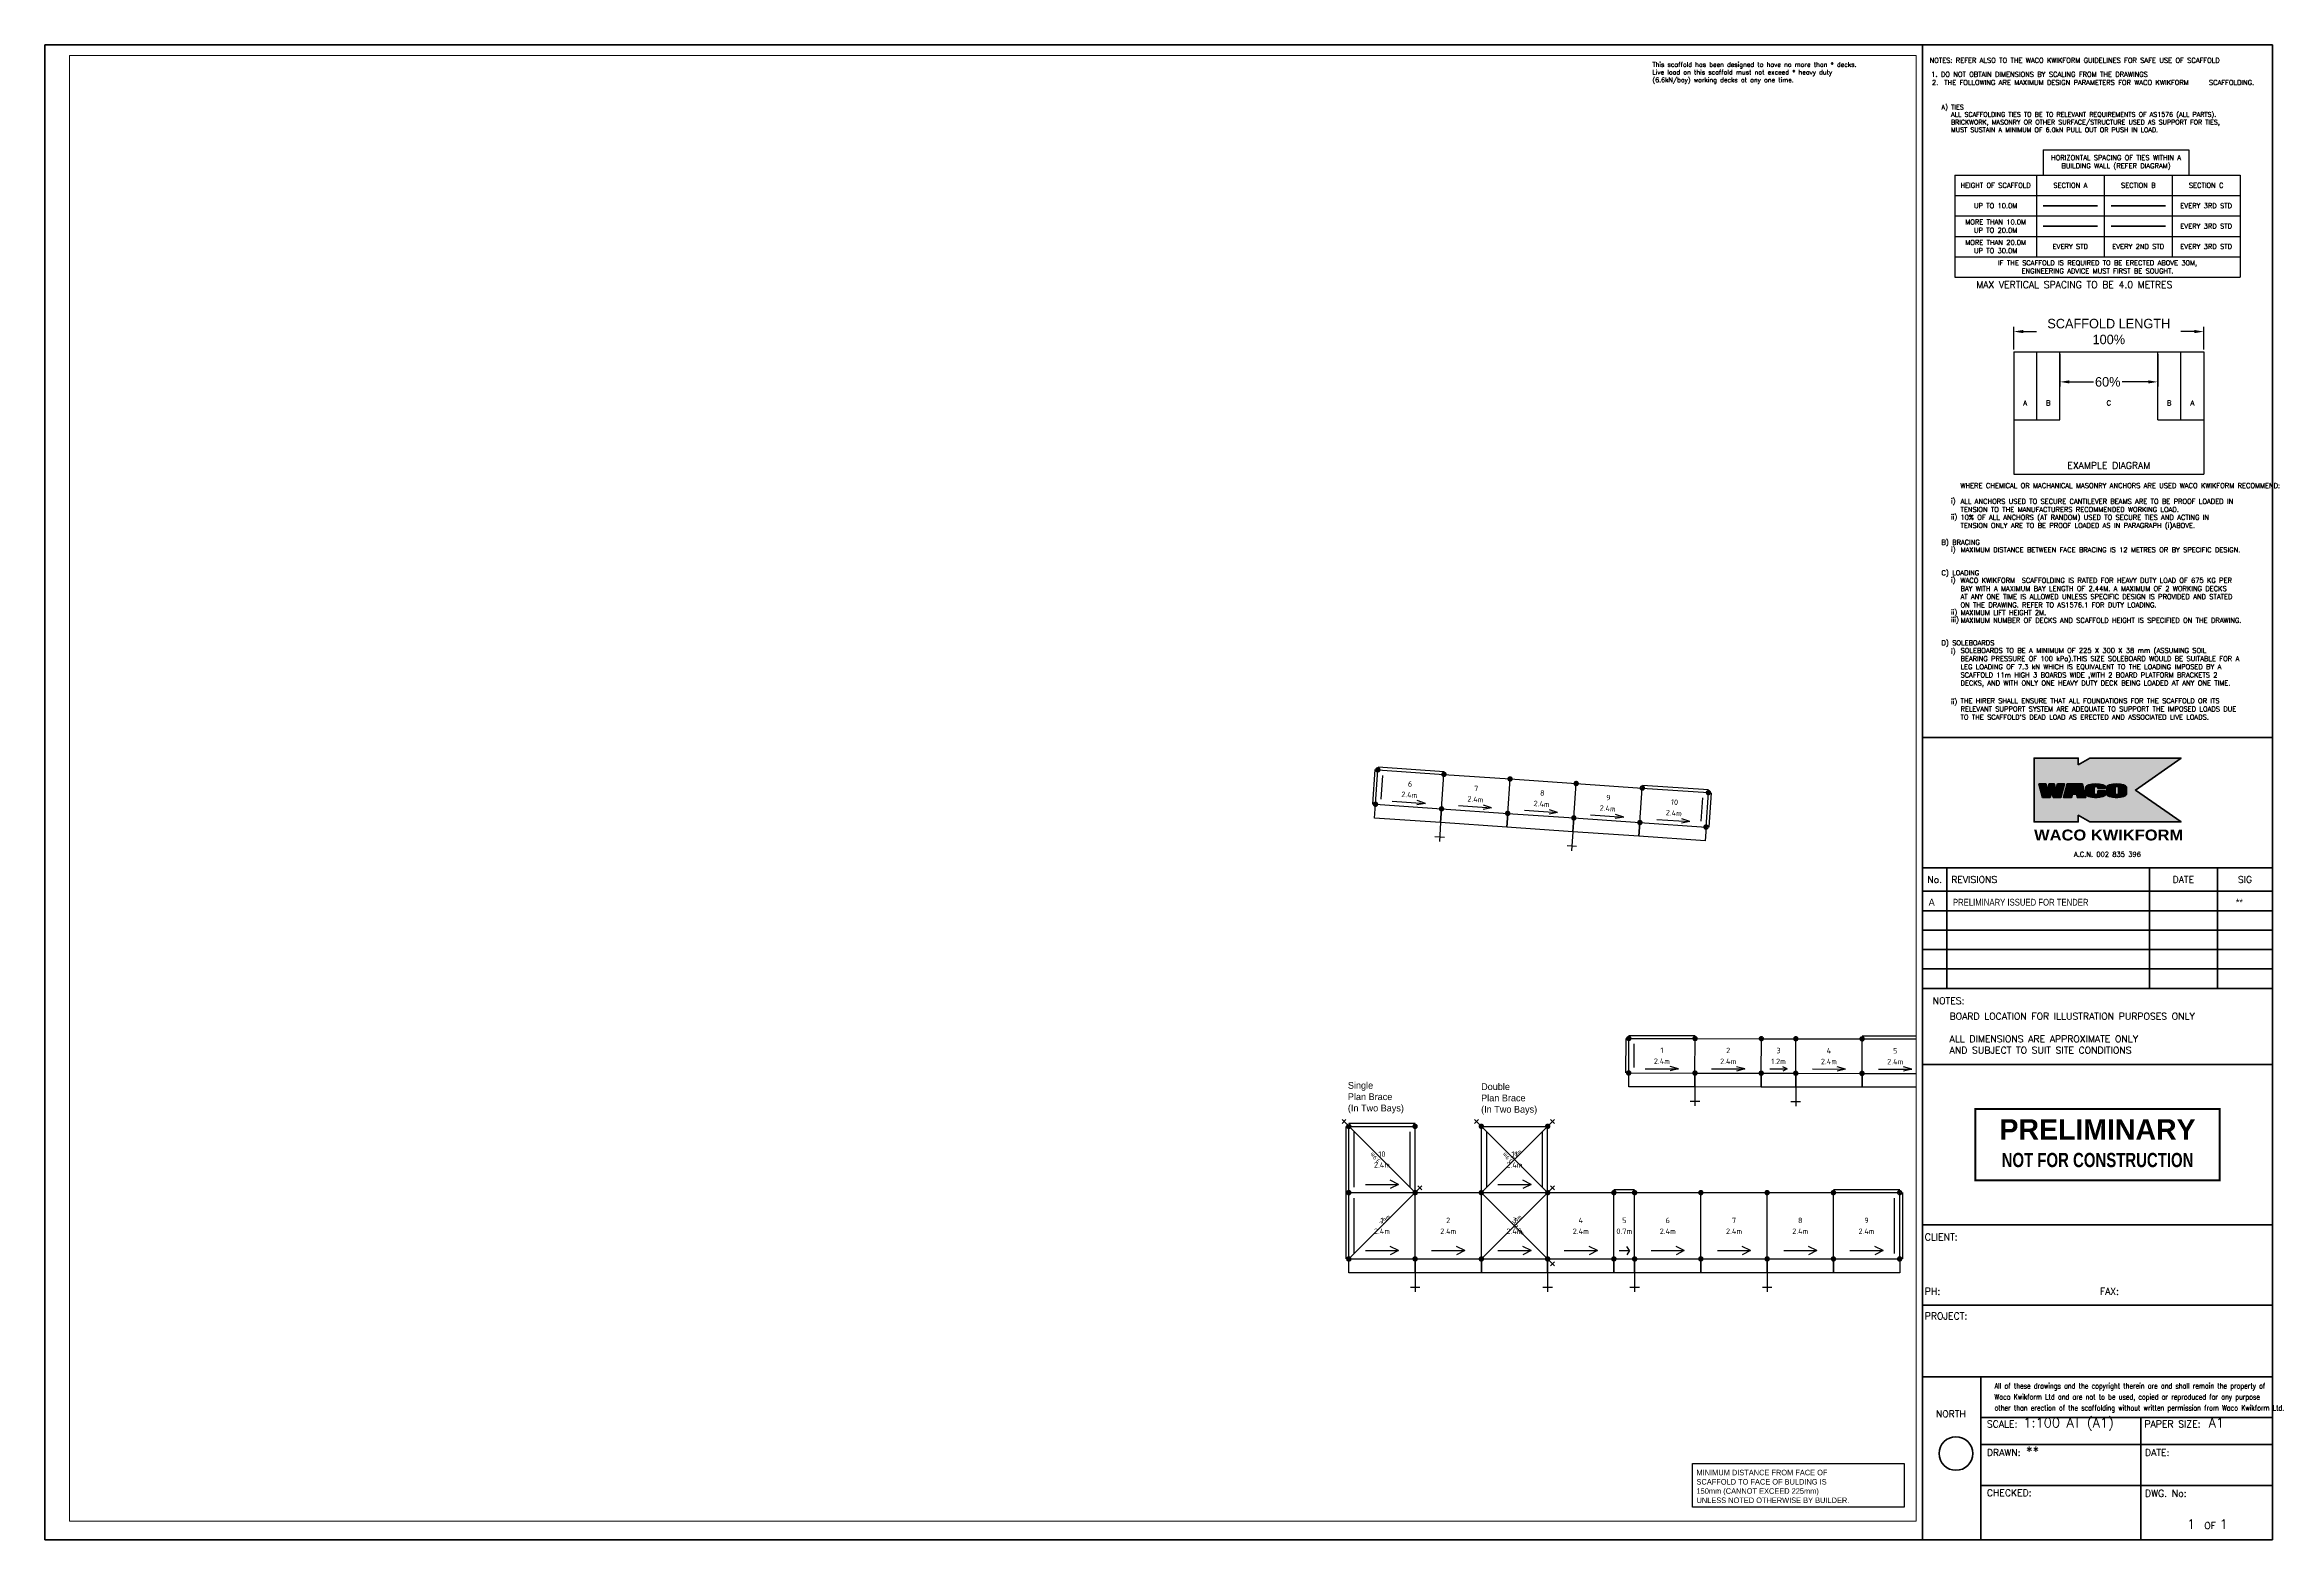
# Paper-space layout 'WACO Kwikform A1 Drawing Sheet' of a CAD drawing. Header units: millimetres. Extents: x 0 to 822, y 0 to 550.
# The model-space entities are those that its viewports show. They can reach past a viewport. Long polylines and large blocks are cut down to what shows.
import ezdxf
from ezdxf.enums import TextEntityAlignment as Align

# ---------------------------------------------------------------- set-up
doc = ezdxf.new("R2010")
doc.units = ezdxf.units.MM
doc.header["$PDMODE"] = 34
doc.header["$PDSIZE"] = -10
doc.linetypes.add('KwikScaf_DASHED', pattern=[3.75, 2.5, -1.25])
doc.linetypes.add('KwikScaf_Line', pattern=[1, 1, 0])
doc.layers.get('0').update_dxf_attribs({"linetype": 'CONTINUOUS'})
doc.layers.get('Defpoints').update_dxf_attribs({"linetype": 'CONTINUOUS'})
for name, color, linetype in [('DISTANCE', 3, 'CONTINUOUS'), ('KwikScaf 3D', 7, 'CONTINUOUS'), ('KwikScaf Schematic', 7, 'CONTINUOUS'), ('PRELIMINARY', 7, 'CONTINUOUS'), ('RED', 8, 'CONTINUOUS')]:
    doc.layers.add(name, color=color, linetype=linetype)
for name, color, linetype, lineweight in [('Sheet 018', 10, 'CONTINUOUS', 18), ('Sheet 025', 7, 'CONTINUOUS', 25), ('Sheet 035', 5, 'CONTINUOUS', 35), ('Sheet 050', 130, 'CONTINUOUS', 50), ('Sheet 070', 180, 'CONTINUOUS', 70)]:
    doc.layers.add(name, color=color, linetype=linetype, lineweight=lineweight)
doc.layers.add('Viewport', color=7, linetype='CONTINUOUS', plot=False)
doc.styles.add('ARCH', font='archd.shx', dxfattribs={"height": 250})
doc.styles.add('KwikScaf ISO', font='isocp.shx')
doc.styles.add('ROMANS', font='romans')
doc.styles.add('STAMP', font='arialbd.ttf')
doc.styles.add('WACO', font='ariblk.ttf')
doc.dimstyles.new('ISO-35', dxfattribs={"dimscale": 0, "dimtxt": 3.5, "dimasz": 3.5, "dimexe": 1.75, "dimexo": 0.875, "dimgap": 0.875, "dimtad": 1, "dimdsep": 46, "dimtxsty": 'Standard', "dimcen": 3.5, "dimadec": 0, "dimazin": 0, "dimtfac": 1, "dimtmove": 2, "dimatfit": 3, "dimfxl": 1, "dimtolj": 1, "dimtzin": 0, "dimarcsym": 0})
pattern_1 = [(0, (0, 0), (0, 0.174625), [0.127, -0.047625]), (90, (0, 0), (-0.174625, 1e-17), [0.127, -0.047625])]

# ---------------------------------------------------------------- blocks, each defined once
blk = doc.blocks.new('REVDES')
at = {"style": 'ARCH'}
for tag, p in [('01', (2.31, 1.87)), ('03', (87.68, 1.87)), ('04', (115.37, 1.87))]:
    blk.add_attdef(tag, p, '', height=2.5, dxfattribs=at)
at = {"style": 'ARCH', "width": 0.85}
blk.add_attdef('02', (11.25, 1.87), '', height=2.5, dxfattribs=at)
blk = doc.blocks.new('PREL')
at = {"layer": 'RED', "const_width": 100}
blk.add_lwpolyline([(6000, 1750), (-6000, 1750), (-6000, -1750), (6000, -1750)], close=True, dxfattribs=at)
at = {"layer": 'RED', "style": 'STAMP'}
blk.add_text('PRELIMINARY', height=1000, dxfattribs=at).set_placement((0, 750), align=Align.MIDDLE)
at = {"layer": 'RED', "style": 'STAMP', "width": 0.75}
blk.add_text('NOT FOR CONSTRUCTION', height=700, dxfattribs=at).set_placement((0, -750), align=Align.MIDDLE)
blk = doc.blocks.new('*D29')
at = {"color": 0, "lineweight": -2}
for p, q in [((724.69, 437.85), (724.69, 446.22)), ((728.19, 444.47), (733.14, 444.47)), ((791.19, 444.47), (786.23, 444.47)), ((794.69, 437.85), (794.69, 446.22))]:
    blk.add_line(p, q, dxfattribs=at)
at = {"color": 0}
for points in [[(728.19, 445.06), (728.19, 443.89), (724.69, 444.47)], [(791.19, 445.06), (791.19, 443.89), (794.69, 444.47)]]:
    blk.add_solid(points, dxfattribs=at)
at = {"layer": 'Defpoints', "color": 0}
for p in [(794.69, 444.47), (724.69, 436.98), (794.69, 436.98)]:
    blk.add_point(p, dxfattribs=at)
at = {"color": 0, "insert": (759.69, 444.47), "char_height": 3.5, "attachment_point": 5}
blk.add_mtext('\\A1;SCAFFOLD LENGTH\\P100%', dxfattribs=at)
blk = doc.blocks.new('*D30')
at = {"color": 0, "lineweight": -2}
for p, q in [((741.69, 436.1), (741.69, 424.21)), ((777.69, 436.1), (777.69, 424.21)), ((745.19, 425.96), (754.05, 425.96)), ((774.19, 425.96), (764.55, 425.96))]:
    blk.add_line(p, q, dxfattribs=at)
at = {"color": 0}
for points in [[(745.19, 426.54), (745.19, 425.38), (741.69, 425.96)], [(774.19, 426.54), (774.19, 425.38), (777.69, 425.96)]]:
    blk.add_solid(points, dxfattribs=at)
at = {"layer": 'Defpoints', "color": 0}
for p in [(741.69, 436.98), (777.69, 436.98), (777.69, 425.96)]:
    blk.add_point(p, dxfattribs=at)
at = {"color": 0, "insert": (759.3, 425.96), "char_height": 3.5, "attachment_point": 5}
blk.add_mtext('\\A1;60%', dxfattribs=at)
blk = doc.blocks.new('REVISED TITLE')
at = {"layer": 'Sheet 025', "style": 'ROMANS'}
for s, p in [('CLIENT:', (-128.05, 110.15)), ('PH:', (-128.05, 90.15)), ('FAX:', (-63.6, 90.15)), ('PROJECT:', (-128.05, 81.06)), ('SCALE:', (-105.19, 41.33)), ('PAPER SIZE:', (-47.19, 41.33)), ('DRAWN:', (-105.19, 30.85)), ('DATE:', (-46.99, 30.85)), ('CHECKED:', (-105.19, 16.04)), ('DWG. No:', (-46.99, 15.86)), ('OF', (-25.18, 3.98))]:
    blk.add_text(s, height=2.5, dxfattribs=at).set_placement(p)
at = {"layer": 'Sheet 035', "style": 'ROMANS'}
for tag, p in [('CLIENT_CONTACT', (-110.61, 110.15)), ('COMPANY', (-110.61, 105.15)), ('ADDRESS_STREET', (-110.61, 100.15)), ('CITY', (-110.61, 95.15)), ('PHONE_NO.', (-110.61, 90.15)), ('FAX_NO.', (-46.16, 90.15)), ('PROJECT_TITLE:', (-110.61, 81.06)), ('PROJECT_DESCRIPTION', (-110.61, 76.06)), ('PROJECT_DESCRIPTION_2', (-110.61, 71.06)), ('PROJECT_DESCRIPTION_3', (-110.61, 66.06)), ('PROJECT_DESCRIPTION_4', (-110.61, 61.06)), ('SCALE', (-91.76, 41.33)), ('PAPER_SIZE', (-23.56, 41.33)), ('DRAFTSMAN', (-90.76, 30.85)), ('DATE', (-35.55, 30.85)), ('DWG_NO', (-46.15, 9.93))]:
    blk.add_attdef(tag, p, '', height=3.5, dxfattribs=at)
for tag, p in [('PAGE_NO.', (-30.05, 3.98)), ('OF_PAGES.', (-18.05, 3.98))]:
    blk.add_attdef(tag, text='', height=3.5, dxfattribs=at).set_placement(p, align=Align.CENTER)
blk = doc.blocks.new('WACO LOGO')
h = blk.add_hatch()
h.set_pattern_fill('ANGLE', color=140, scale=0.025, style=0)
h.set_pattern_definition(pattern_1)
h.paths.add_polyline_path([(493.69, 275.27), (494.27, 273.1), (497.09, 273.1), (498.42, 278.06), (495.82, 278.06), (495.23, 275.87), (494.64, 278.06), (492.73, 278.06), (492.14, 275.87), (491.55, 278.06), (488.96, 278.06), (490.29, 273.1), (493.11, 273.1)])
h = blk.add_hatch()
h.set_pattern_fill('ANGLE', color=140, scale=0.025, style=0)
h.set_pattern_definition(pattern_1)
h.paths.add_polyline_path([(504.96, 278.06), (499.32, 278.06), (497.99, 273.1), (501.01, 273.1), (501.33, 274.31), (502.79, 274.31), (503.11, 273.1), (506.29, 273.1)])
h.paths.add_polyline_path([(502.14, 276.71), (502.6, 274.99), (501.68, 274.99)], flags=16)
h = blk.add_hatch()
h.set_pattern_fill('ANGLE', color=140, scale=0.025, style=0)
h.set_pattern_definition(pattern_1)
edge = h.paths.add_edge_path()
edge.add_ellipse((509.97, 276.84), major_axis=(-0.658, 0), ratio=0.455652, start_angle=180, end_angle=360, ccw=False)
edge.add_line((510.63, 276.84), (510.63, 276.42))
edge.add_line((510.63, 276.42), (513.49, 276.42))
edge.add_line((513.49, 276.42), (513.49, 276.96))
edge.add_ellipse((509.88, 276.96), major_axis=(-3.61, 0), ratio=0.304653, start_angle=180, end_angle=360)
edge.add_line((506.27, 276.96), (506.27, 274.2))
edge.add_ellipse((509.88, 274.2), major_axis=(-3.61, 0), ratio=0.304653, start_angle=0, end_angle=180)
edge.add_line((513.49, 274.2), (513.49, 275.5))
edge.add_line((513.49, 275.5), (510.63, 275.5))
edge.add_line((510.63, 275.5), (510.63, 274.44))
edge.add_ellipse((509.97, 274.48), major_axis=(-0.658, 0), ratio=0.455652, start_angle=0, end_angle=180, ccw=False)
edge.add_line((509.31, 274.48), (509.31, 276.88))
h = blk.add_hatch()
h.set_pattern_fill('ANGLE', color=140, scale=0.025, style=0)
h.set_pattern_definition(pattern_1)
edge = h.paths.add_edge_path()
edge.add_ellipse((517.56, 276.96), major_axis=(-3.61, 0), ratio=0.304653, start_angle=180, end_angle=360)
edge.add_line((513.95, 276.96), (513.95, 274.2))
edge.add_ellipse((517.56, 274.2), major_axis=(-3.61, 0), ratio=0.304653, start_angle=0, end_angle=180)
edge.add_line((521.17, 274.2), (521.17, 276.96))
edge = h.paths.add_edge_path(flags=16)
edge.add_ellipse((517.65, 276.84), major_axis=(-0.658, 0), ratio=0.455652, start_angle=180, end_angle=360, ccw=False)
edge.add_line((518.31, 276.84), (518.31, 274.44))
edge.add_ellipse((517.65, 274.48), major_axis=(-0.658, 0), ratio=0.455652, start_angle=0, end_angle=180, ccw=False)
edge.add_line((517, 274.48), (517, 276.88))
at = {"layer": 'Sheet 070'}
h = blk.add_hatch(color=51, dxfattribs=at)
h.paths.add_polyline_path([(501.68, 274.99), (502.6, 274.99), (502.14, 276.71)], flags=0)
h.paths.add_polyline_path([(506.29, 273.1), (504.96, 278.06), (499.32, 278.06), (497.99, 273.1), (501.01, 273.1), (501.33, 274.31), (502.79, 274.31), (503.11, 273.1)], flags=16)
h.paths.add_polyline_path([(490.29, 273.1), (488.96, 278.06), (491.55, 278.06), (492.14, 275.87), (492.73, 278.06), (494.64, 278.06), (495.23, 275.87), (495.82, 278.06), (498.42, 278.06), (497.09, 273.1), (494.27, 273.1), (493.69, 275.27), (493.11, 273.1)], flags=16)
h.paths.add_polyline_path([(503.44, 285.06), (503.44, 287.56), (487.19, 287.56), (487.19, 264.06), (503.44, 264.06), (503.44, 266.56), (507.77, 264.06), (541.27, 264.06), (524.49, 275.81), (541.27, 287.56), (507.77, 287.56)])
edge = h.paths.add_edge_path(flags=16)
edge.add_line((510.63, 274.48), (510.63, 275.5))
edge.add_line((510.63, 275.5), (513.49, 275.5))
edge.add_line((513.49, 275.5), (513.49, 274.2))
edge.add_ellipse((509.88, 274.2), major_axis=(-3.61, 0), ratio=0.304653, start_angle=0, end_angle=180, ccw=False)
edge.add_line((506.27, 274.2), (506.27, 276.96))
edge.add_ellipse((509.88, 276.96), major_axis=(-3.61, 0), ratio=0.304653, start_angle=180, end_angle=360, ccw=False)
edge.add_line((513.49, 276.96), (513.49, 276.42))
edge.add_line((513.49, 276.42), (510.63, 276.42))
edge.add_line((510.63, 276.42), (510.63, 276.84))
edge.add_ellipse((509.97, 276.84), major_axis=(-0.658, 0), ratio=0.455652, start_angle=180, end_angle=360)
edge.add_line((509.31, 276.84), (509.31, 274.48))
edge.add_ellipse((509.97, 274.48), major_axis=(-0.658, 0), ratio=0.455652, start_angle=0, end_angle=180)
edge = h.paths.add_edge_path(flags=16)
edge.add_ellipse((517.56, 274.2), major_axis=(-3.61, 0), ratio=0.304653, start_angle=0, end_angle=180, ccw=False)
edge.add_line((513.95, 274.2), (513.95, 276.96))
edge.add_ellipse((517.56, 276.96), major_axis=(-3.61, 0), ratio=0.304653, start_angle=180, end_angle=360, ccw=False)
edge.add_line((521.17, 276.96), (521.17, 274.2))
edge = h.paths.add_edge_path(flags=0)
edge.add_line((517, 276.84), (517, 274.48))
edge.add_ellipse((517.65, 274.48), major_axis=(-0.658, 0), ratio=0.455652, start_angle=0, end_angle=180)
edge.add_line((518.31, 274.48), (518.31, 276.84))
edge.add_ellipse((517.65, 276.84), major_axis=(-0.658, 0), ratio=0.455652, start_angle=180, end_angle=360)
for p, q in [((506.27, 276.96), (506.27, 274.2)), ((509.31, 276.84), (509.31, 274.48)), ((510.63, 276.84), (510.63, 276.42)), ((510.63, 276.42), (513.49, 276.42)), ((513.49, 276.42), (513.49, 276.96)), ((513.95, 276.96), (513.95, 274.2)), ((517, 276.84), (517, 274.48)), ((518.31, 276.84), (518.31, 274.48)), ((521.17, 274.2), (521.17, 276.96))]:
    blk.add_line(p, q, dxfattribs=at)
at = {"layer": 'Sheet 070', "color": 7}
blk.add_lwpolyline([(503.44, 285.06), (503.44, 287.56), (487.19, 287.56), (487.19, 264.06), (503.44, 264.06), (503.44, 266.56), (507.77, 264.06), (541.27, 264.06), (524.49, 275.81), (541.27, 287.56), (507.77, 287.56)], close=True, dxfattribs=at)
at = {"layer": 'Sheet 070'}
for points in [[(490.29, 273.1), (488.96, 278.06), (491.55, 278.06), (492.14, 275.87), (492.73, 278.06), (494.64, 278.06), (495.23, 275.87), (495.82, 278.06), (498.42, 278.06), (497.09, 273.1), (494.27, 273.1), (493.69, 275.27), (493.11, 273.1), (490.29, 273.1)], [(506.29, 273.1), (504.96, 278.06), (499.32, 278.06), (497.99, 273.1), (501.01, 273.1), (501.33, 274.31), (502.79, 274.31), (503.11, 273.1)], [(501.68, 274.99), (502.6, 274.99), (502.14, 276.71)]]:
    blk.add_lwpolyline(points, close=True, dxfattribs=at)
blk.add_lwpolyline([(510.63, 274.48), (510.63, 275.5), (513.49, 275.5), (513.49, 274.2)], dxfattribs=at)
for centre, major_axis, ratio in [((509.88, 276.96), (-3.61, 0), 0.304653), ((509.97, 276.84), (-0.658, 0), 0.455652), ((517.56, 276.96), (-3.61, 0), 0.304653), ((517.65, 276.84), (-0.658, 0), 0.455652)]:
    blk.add_ellipse(centre, major_axis=major_axis, ratio=ratio, start_param=3.141593, end_param=6.283185, dxfattribs=at)
at = {"layer": 'Sheet 070', "extrusion": (0, 0, -1)}
for centre, major_axis, ratio in [((509.88, 274.2), (-3.61, 0), 0.304653), ((509.97, 274.48), (-0.658, 0), 0.455652), ((517.56, 274.2), (-3.61, 0), 0.304653), ((517.65, 274.48), (-0.658, 0), 0.455652)]:
    blk.add_ellipse(centre, major_axis=major_axis, ratio=ratio, start_param=3.141593, end_param=6.283185, dxfattribs=at)

msp = doc.modelspace()

# ---------------------------------------------------------------- linework, layer by layer
at = {"layer": 'KwikScaf Schematic', "color": 1, "linetype": 'KwikScaf_DASHED'}
for p, q in [((43974, 23971), (44061, 25238)), ((46601, 25163), (44168, 25331)), ((44287, 24150), (44347, 25018)), ((56334, 24492), (53901, 24660)), ((56114, 24206), (56054, 23338)), ((56427, 24385), (56340, 23118)), ((53294, 14080), (53297, 15350)), ((55836, 15445), (53397, 15450)), ((53595, 14279), (53596, 15149)), ((64423, 15429), (61984, 15433)), ((64222, 15129), (64221, 14259))]:
    msp.add_line(p, q, dxfattribs=at)
at = {"layer": 'KwikScaf Schematic', "color": 1, "linetype": 'KwikScaf_Line'}
for p, q in [((44074, 23964), (44161, 25231)), ((44161, 25231), (46594, 25063)), ((46507, 23796), (46594, 25063)), ((46594, 25063), (49028, 24895)), ((48940, 23628), (49028, 24895)), ((49028, 24895), (51461, 24728)), ((51373, 23461), (51461, 24728)), ((51461, 24728), (53894, 24560)), ((44039, 23457), (44074, 23964)), ((44074, 23964), (46507, 23796)), ((44693, 24081), (45910, 23997)), ((45910, 23997), (45600, 23938)), ((45910, 23997), (45611, 24097)), ((47126, 23913), (48343, 23829)), ((48343, 23829), (48044, 23929)), ((53807, 23293), (53894, 24560)), ((53894, 24560), (56327, 24392)), ((56240, 23125), (56327, 24392)), ((46472, 23290), (44039, 23457)), ((46472, 23290), (46424, 22591)), ((46507, 23796), (46472, 23290)), ((46472, 23290), (46507, 23796)), ((48905, 23122), (46472, 23290)), ((46507, 23796), (48940, 23628)), ((48343, 23829), (48033, 23771)), ((48940, 23628), (48905, 23122)), ((48905, 23122), (48940, 23628)), ((51338, 22954), (48905, 23122)), ((48940, 23628), (51373, 23461)), ((49559, 23745), (50776, 23661)), ((50776, 23661), (50466, 23603)), ((50776, 23661), (50477, 23761)), ((51373, 23461), (51338, 22954)), ((51338, 22954), (51373, 23461)), ((51373, 23461), (53807, 23293)), ((51993, 23577), (53209, 23493)), ((53209, 23493), (52900, 23435)), ((53209, 23493), (52911, 23593)), ((53807, 23293), (53772, 22786)), ((53772, 22786), (53807, 23293)), ((53807, 23293), (56240, 23125)), ((54426, 23409), (55642, 23325)), ((55642, 23325), (55333, 23267)), ((55642, 23325), (55344, 23425)), ((56240, 23125), (56205, 22618)), ((46261, 22778), (46610, 22754)), ((51128, 22442), (51477, 22418)), ((51338, 22954), (51290, 22256)), ((53772, 22786), (51338, 22954)), ((56205, 22618), (53772, 22786)), ((53394, 14080), (53397, 15350)), ((53397, 15350), (55836, 15345)), ((55833, 14075), (55836, 15345)), ((55836, 15345), (58275, 15340)), ((58272, 14070), (58275, 15340)), ((59545, 15338), (61984, 15333)), ((61981, 14063), (61984, 15333)), ((61984, 15333), (64423, 15329)), ((53393, 13572), (53394, 14080)), ((53394, 14080), (55833, 14075)), ((54004, 14237), (55224, 14235)), ((55224, 14235), (54919, 14315)), ((55224, 14235), (54919, 14156)), ((55833, 14075), (55832, 13567)), ((55832, 13567), (55833, 14075)), ((55833, 14075), (58272, 14070)), ((56443, 14233), (57663, 14230)), ((57663, 14230), (57358, 14310)), ((57663, 14230), (57358, 14151)), ((58272, 14070), (58271, 13562)), ((59541, 13560), (59542, 14068)), ((59542, 14068), (61981, 14063)), ((60152, 14226), (61372, 14223)), ((61372, 14223), (61067, 14303)), ((61372, 14223), (61067, 14144)), ((61981, 14063), (61980, 13555)), ((61980, 13555), (61981, 14063)), ((61981, 14063), (64420, 14059)), ((62591, 14221), (63811, 14219)), ((63811, 14219), (63506, 14299)), ((63811, 14219), (63506, 14140)), ((55832, 13567), (53393, 13572)), ((55832, 13567), (55831, 12867)), ((58271, 13562), (55832, 13567)), ((61980, 13555), (59541, 13560)), ((64419, 13551), (61980, 13555)), ((55656, 13042), (56006, 13042))]:
    msp.add_line(p, q, dxfattribs=at)
at = {"layer": 'KwikScaf Schematic', "color": 2, "linetype": 'KwikScaf_Line'}
for p, q in [((58275, 15340), (59545, 15338)), ((59542, 14068), (59545, 15338)), ((58271, 13562), (58272, 14070)), ((58272, 14070), (59542, 14068)), ((58590, 14229), (59225, 14227)), ((59225, 14227), (59066, 14148)), ((59225, 14227), (59067, 14307)), ((59542, 14068), (59541, 13560)), ((59541, 13560), (58271, 13562)), ((59541, 13560), (59540, 12860)), ((59365, 13035), (59715, 13035))]:
    msp.add_line(p, q, dxfattribs=at)
at = {"layer": 'KwikScaf Schematic', "color": 3, "linetype": 'KwikScaf_Line'}
for p, q in [((45602, 9606), (42845, 12364)), ((42845, 12222), (42986, 12364)), ((50480, 9606), (47723, 12364)), ((47723, 12222), (47864, 12364)), ((47900, 9606), (50658, 12364)), ((50516, 12364), (50658, 12222)), ((43093, 12116), (45532, 12116)), ((43093, 9677), (43093, 12116)), ((45532, 9677), (45532, 12116)), ((47971, 12116), (50410, 12116)), ((47971, 9677), (47971, 12116)), ((50410, 9677), (50410, 12116)), ((43022, 7167), (45780, 9925)), ((43702, 9982), (44922, 9982)), ((44922, 9982), (44617, 10134)), ((44922, 9982), (44617, 9829)), ((45638, 9925), (45780, 9783)), ((47900, 7167), (50658, 9925)), ((48580, 9982), (49800, 9982)), ((49800, 9982), (49495, 10134)), ((49800, 9982), (49495, 9829)), ((50516, 9925), (50658, 9783)), ((43093, 9677), (45532, 9677)), ((43093, 7238), (43093, 9677)), ((45461, 9606), (45602, 9747)), ((45532, 7238), (45532, 9677)), ((45532, 9677), (47971, 9677)), ((47900, 9747), (50658, 6990)), ((48041, 9747), (47900, 9606)), ((47900, 9747), (48041, 9606)), ((47971, 7238), (47971, 9677)), ((47971, 9677), (50410, 9677)), ((50339, 9606), (50480, 9747)), ((50410, 9677), (52849, 9677)), ((50410, 7238), (50410, 9677)), ((52849, 7238), (52849, 9677)), ((53611, 9677), (56050, 9677)), ((56050, 9677), (58489, 9677)), ((56050, 7238), (56050, 9677)), ((58489, 9677), (60928, 9677)), ((58489, 7238), (58489, 9677)), ((60928, 9677), (63367, 9677)), ((60928, 7238), (60928, 9677)), ((63367, 7238), (63367, 9677)), ((43702, 7543), (44922, 7543)), ((44922, 7543), (44617, 7695)), ((44922, 7543), (44617, 7390)), ((46141, 7543), (47361, 7543)), ((47361, 7543), (47056, 7695)), ((47361, 7543), (47056, 7390)), ((48580, 7543), (49800, 7543)), ((49800, 7543), (49495, 7695)), ((49800, 7543), (49495, 7390)), ((51019, 7543), (52239, 7543)), ((52239, 7543), (51934, 7695)), ((52239, 7543), (51934, 7390)), ((54220, 7543), (55440, 7543)), ((55440, 7543), (55135, 7695)), ((55440, 7543), (55135, 7390)), ((56659, 7543), (57879, 7543)), ((57879, 7543), (57574, 7695)), ((57879, 7543), (57574, 7390)), ((59098, 7543), (60318, 7543)), ((60318, 7543), (60013, 7695)), ((60318, 7543), (60013, 7390)), ((61537, 7543), (62757, 7543)), ((62757, 7543), (62452, 7695)), ((62757, 7543), (62452, 7390)), ((43022, 7308), (43163, 7167)), ((43093, 7238), (45532, 7238)), ((43093, 6730), (43093, 7238)), ((45532, 6730), (43093, 6730)), ((45532, 7238), (45532, 6730)), ((45532, 7238), (47971, 7238)), ((45532, 6730), (45532, 7238)), ((45532, 6730), (45532, 6030)), ((47971, 6730), (45532, 6730)), ((47900, 7308), (48041, 7167)), ((47971, 7238), (47971, 6730)), ((47971, 7238), (50410, 7238)), ((47971, 6730), (47971, 7238)), ((50410, 6730), (47971, 6730)), ((50410, 7238), (52849, 7238)), ((50410, 6730), (50410, 7238)), ((50410, 7238), (50410, 6730)), ((52849, 6730), (50410, 6730)), ((50410, 6730), (50410, 6030)), ((50658, 7131), (50516, 6990)), ((52849, 7238), (52849, 6730)), ((53611, 7238), (56050, 7238)), ((53611, 6730), (53611, 7238)), ((56050, 6730), (53611, 6730)), ((56050, 7238), (58489, 7238)), ((56050, 6730), (56050, 7238)), ((56050, 7238), (56050, 6730)), ((58489, 6730), (56050, 6730)), ((58489, 7238), (60928, 7238)), ((58489, 6730), (58489, 7238)), ((58489, 7238), (58489, 6730)), ((60928, 6730), (58489, 6730)), ((58489, 6730), (58489, 6030)), ((60928, 7238), (63367, 7238)), ((60928, 6730), (60928, 7238)), ((60928, 7238), (60928, 6730)), ((63367, 6730), (60928, 6730)), ((63367, 7238), (63367, 6730)), ((45357, 6205), (45707, 6205)), ((50235, 6205), (50585, 6205)), ((58314, 6205), (58664, 6205))]:
    msp.add_line(p, q, dxfattribs=at)
at = {"layer": 'KwikScaf Schematic', "color": 3, "linetype": 'KwikScaf_DASHED'}
for p, q in [((42993, 9677), (42993, 12116)), ((45532, 12216), (43093, 12216)), ((43293, 9877), (43293, 11916)), ((45332, 11916), (45332, 9877)), ((48171, 9877), (48171, 11916)), ((50210, 11916), (50210, 9877)), ((42993, 7238), (42993, 9677)), ((43293, 7438), (43293, 9477)), ((63367, 9777), (60928, 9777)), ((63167, 9477), (63167, 7438)), ((63467, 9677), (63467, 7238))]:
    msp.add_line(p, q, dxfattribs=at)
at = {"layer": 'KwikScaf Schematic', "color": 4, "linetype": 'KwikScaf_DASHED'}
msp.add_line((53611, 9777), (52849, 9777), dxfattribs=at)
at = {"layer": 'KwikScaf Schematic', "color": 4, "linetype": 'KwikScaf_Line'}
for p, q in [((52849, 9677), (53611, 9677)), ((53611, 7238), (53611, 9677)), ((53039, 7543), (53420, 7543)), ((53420, 7543), (53325, 7695)), ((53420, 7543), (53325, 7390)), ((52849, 7238), (53611, 7238)), ((52849, 6730), (52849, 7238)), ((53611, 6730), (52849, 6730)), ((53611, 7238), (53611, 6730)), ((53611, 6730), (53611, 6030)), ((53436, 6205), (53786, 6205))]:
    msp.add_line(p, q, dxfattribs=at)
at = {"layer": 'KwikScaf Schematic', "color": 1, "linetype": 'KwikScaf_Line', "const_width": 100}
for points in [[(44165, 25281, -0.198912), (44199, 25264, -0.198912), (44211, 25228, -0.198912), (44194, 25193, -0.198912), (44158, 25181, -0.198912), (44123, 25198, -0.198912), (44111, 25235, -0.198912), (44128, 25269, -0.198912)], [(46598, 25113, -0.198912), (46632, 25096, -0.198912), (46644, 25060, -0.198912), (46627, 25026, -0.198912), (46591, 25013, -0.198912), (46557, 25031, -0.198912), (46544, 25067, -0.198912), (46562, 25101, -0.198912)], [(49031, 24945, -0.198912), (49065, 24928, -0.198912), (49077, 24892, -0.198912), (49060, 24858, -0.198912), (49024, 24846, -0.198912), (48990, 24863, -0.198912), (48978, 24899, -0.198912), (48995, 24933, -0.198912)], [(51464, 24778, -0.198912), (51498, 24760, -0.198912), (51511, 24724, -0.198912), (51494, 24690, -0.198912), (51457, 24678, -0.198912), (51423, 24695, -0.198912), (51411, 24731, -0.198912), (51428, 24765, -0.198912)], [(44077, 24014, -0.198912), (44111, 23997, -0.198912), (44124, 23961, -0.198912), (44107, 23927, -0.198912), (44070, 23914, -0.198912), (44036, 23931, -0.198912), (44024, 23968, -0.198912), (44041, 24002, -0.198912)], [(46510, 23846, -0.198912), (46545, 23829, -0.198912), (46557, 23793, -0.198912), (46540, 23759, -0.198912), (46504, 23746, -0.198912), (46469, 23764, -0.198912), (46457, 23800, -0.198912), (46474, 23834, -0.198912)], [(53897, 24610, -0.198912), (53932, 24593, -0.198912), (53944, 24556, -0.198912), (53927, 24522, -0.198912), (53891, 24510, -0.198912), (53856, 24527, -0.198912), (53844, 24563, -0.198912), (53861, 24597, -0.198912)], [(48944, 23678, -0.198912), (48978, 23661, -0.198912), (48990, 23625, -0.198912), (48973, 23591, -0.198912), (48937, 23579, -0.198912), (48902, 23596, -0.198912), (48890, 23632, -0.198912), (48907, 23666, -0.198912)], [(51377, 23511, -0.198912), (51411, 23493, -0.198912), (51423, 23457, -0.198912), (51406, 23423, -0.198912), (51370, 23411, -0.198912), (51336, 23428, -0.198912), (51324, 23464, -0.198912), (51341, 23498, -0.198912)], [(53810, 23343, -0.198912), (53844, 23326, -0.198912), (53856, 23289, -0.198912), (53839, 23255, -0.198912), (53803, 23243, -0.198912), (53769, 23260, -0.198912), (53757, 23296, -0.198912), (53774, 23330, -0.198912)], [(53397, 15400, -0.198912), (53432, 15385, -0.198912), (53447, 15349, -0.198912), (53432, 15314, -0.198912), (53397, 15300, -0.198912), (53361, 15314, -0.198912), (53347, 15350, -0.198912), (53361, 15385, -0.198912)], [(55836, 15395, -0.198912), (55871, 15380, -0.198912), (55886, 15345, -0.198912), (55871, 15310, -0.198912), (55836, 15295, -0.198912), (55800, 15310, -0.198912), (55786, 15345, -0.198912), (55800, 15380, -0.198912)], [(59545, 15388, -0.198912), (59580, 15373, -0.198912), (59595, 15338, -0.198912), (59580, 15303, -0.198912), (59545, 15288, -0.198912), (59509, 15303, -0.198912), (59495, 15338, -0.198912), (59509, 15373, -0.198912)], [(61984, 15383, -0.198912), (62019, 15369, -0.198912), (62034, 15333, -0.198912), (62019, 15298, -0.198912), (61984, 15283, -0.198912), (61948, 15298, -0.198912), (61934, 15333, -0.198912), (61948, 15369, -0.198912)], [(53394, 14130, -0.198912), (53430, 14115, -0.198912), (53444, 14079, -0.198912), (53430, 14044, -0.198912), (53394, 14030, -0.198912), (53359, 14044, -0.198912), (53344, 14080, -0.198912), (53359, 14115, -0.198912)], [(55833, 14125, -0.198912), (55869, 14110, -0.198912), (55883, 14075, -0.198912), (55869, 14040, -0.198912), (55833, 14025, -0.198912), (55798, 14040, -0.198912), (55783, 14075, -0.198912), (55798, 14110, -0.198912)], [(59542, 14118, -0.198912), (59578, 14103, -0.198912), (59592, 14068, -0.198912), (59578, 14033, -0.198912), (59542, 14018, -0.198912), (59507, 14033, -0.198912), (59492, 14068, -0.198912), (59507, 14103, -0.198912)], [(61981, 14113, -0.198912), (62017, 14099, -0.198912), (62031, 14063, -0.198912), (62017, 14028, -0.198912), (61981, 14013, -0.198912), (61946, 14028, -0.198912), (61931, 14063, -0.198912), (61946, 14099, -0.198912)]]:
    msp.add_lwpolyline(points, format="xyb", close=True, dxfattribs=at)
at = {"layer": 'KwikScaf Schematic', "color": 1, "linetype": 'KwikScaf_Line'}
for points in [[(46598, 25113, 100, 100, -0.198912), (46632, 25096, 100, 100, -0.198912), (46644, 25060, 100, 100, -0.198912), (46627, 25026, 100, 100, -0.198912), (46591, 25013, 100, 100, -0.198912), (46557, 25031, 100, 100, -0.198912), (46544, 25067, 100, 100, -0.198912), (46562, 25101, 100, 100, -0.198912)], [(49031, 24945, 100, 100, -0.198912), (49065, 24928, 100, 100, -0.198912), (49077, 24892, 100, 100, -0.198912), (49060, 24858, 100, 100, -0.198912), (49024, 24846, 100, 100, -0.198912), (48990, 24863, 100, 100, -0.198912), (48978, 24899, 100, 100, -0.198912), (48995, 24933, 100, 100, -0.198912)], [(51464, 24778, 100, 100, -0.198912), (51498, 24760, 100, 100, -0.198912), (51511, 24724, 100, 100, -0.198912), (51494, 24690, 100, 100, -0.198912), (51457, 24678, 100, 100, -0.198912), (51423, 24695, 100, 100, -0.198912), (51411, 24731, 100, 100, -0.198912), (51428, 24765, 100, 100, -0.198912)], [(46510, 23846, 100, 100, -0.198912), (46545, 23829, 100, 100, -0.198912), (46557, 23793, 100, 100, -0.198912), (46540, 23759, 100, 100, -0.198912), (46504, 23746, 100, 100, -0.198912), (46469, 23764, 100, 100, -0.198912), (46457, 23800, 100, 100, -0.198912), (46474, 23834, 100, 100, -0.198912)], [(53897, 24610, 100, 100, -0.198912), (53932, 24593, 100, 100, -0.198912), (53944, 24556, 100, 100, -0.198912), (53927, 24522, 100, 100, -0.198912), (53891, 24510, 100, 100, -0.198912), (53856, 24527, 100, 100, -0.198912), (53844, 24563, 100, 100, -0.198912), (53861, 24597, 100, 100, -0.198912)], [(56331, 24442, 100, 100, -0.198912), (56365, 24425, 100, 100, -0.198912), (56377, 24388, 100, 100, -0.198912), (56360, 24354, 100, 100, -0.198912), (56324, 24342, 100, 100, -0.198912), (56290, 24359, 100, 100, -0.198912), (56277, 24395, 100, 100, -0.198912), (56294, 24430, 100, 100, -0.198912)], [(48944, 23678, 100, 100, -0.198912), (48978, 23661, 100, 100, -0.198912), (48990, 23625, 100, 100, -0.198912), (48973, 23591, 100, 100, -0.198912), (48937, 23579, 100, 100, -0.198912), (48902, 23596, 100, 100, -0.198912), (48890, 23632, 100, 100, -0.198912), (48907, 23666, 100, 100, -0.198912)], [(51377, 23511, 100, 100, -0.198912), (51411, 23493, 100, 100, -0.198912), (51423, 23457, 100, 100, -0.198912), (51406, 23423, 100, 100, -0.198912), (51370, 23411, 100, 100, -0.198912), (51336, 23428, 100, 100, -0.198912), (51324, 23464, 100, 100, -0.198912), (51341, 23498, 100, 100, -0.198912)], [(53810, 23343, 100, 100, -0.198912), (53844, 23326, 100, 100, -0.198912), (53856, 23289, 100, 100, -0.198912), (53839, 23255, 100, 100, -0.198912), (53803, 23243, 100, 100, -0.198912), (53769, 23260, 100, 100, -0.198912), (53757, 23296, 100, 100, -0.198912), (53774, 23330, 100, 100, -0.198912)], [(56243, 23175, 100, 100, -0.198912), (56278, 23158, 100, 100, -0.198912), (56290, 23121, 100, 100, -0.198912), (56273, 23087, 100, 100, -0.198912), (56236, 23075, 100, 100, -0.198912), (56202, 23092, 100, 100, -0.198912), (56190, 23128, 100, 100, -0.198912), (56207, 23163, 100, 100, -0.198912)], [(55836, 15395, 100, 100, -0.198912), (55871, 15380, 100, 100, -0.198912), (55886, 15345, 100, 100, -0.198912), (55871, 15310, 100, 100, -0.198912), (55836, 15295, 100, 100, -0.198912), (55800, 15310, 100, 100, -0.198912), (55786, 15345, 100, 100, -0.198912), (55800, 15380, 100, 100, -0.198912)], [(58275, 15390, 100, 100, -0.198912), (58310, 15376, 100, 100, -0.198912), (58325, 15340, 100, 100, -0.198912), (58310, 15305, 100, 100, -0.198912), (58275, 15290, 100, 100, -0.198912), (58239, 15305, 100, 100, -0.198912), (58225, 15340, 100, 100, -0.198912), (58239, 15376, 100, 100, -0.198912)], [(61984, 15383, 100, 100, -0.198912), (62019, 15369, 100, 100, -0.198912), (62034, 15333, 100, 100, -0.198912), (62019, 15298, 100, 100, -0.198912), (61984, 15283, 100, 100, -0.198912), (61948, 15298, 100, 100, -0.198912), (61934, 15333, 100, 100, -0.198912), (61948, 15369, 100, 100, -0.198912)], [(55833, 14125, 100, 100, -0.198912), (55869, 14110, 100, 100, -0.198912), (55883, 14075, 100, 100, -0.198912), (55869, 14040, 100, 100, -0.198912), (55833, 14025, 100, 100, -0.198912), (55798, 14040, 100, 100, -0.198912), (55783, 14075, 100, 100, -0.198912), (55798, 14110, 100, 100, -0.198912)], [(58272, 14120, 100, 100, -0.198912), (58308, 14106, 100, 100, -0.198912), (58322, 14070, 100, 100, -0.198912), (58308, 14035, 100, 100, -0.198912), (58272, 14020, 100, 100, -0.198912), (58237, 14035, 100, 100, -0.198912), (58222, 14070, 100, 100, -0.198912), (58237, 14106, 100, 100, -0.198912)], [(61981, 14113, 100, 100, -0.198912), (62017, 14099, 100, 100, -0.198912), (62031, 14063, 100, 100, -0.198912), (62017, 14028, 100, 100, -0.198912), (61981, 14013, 100, 100, -0.198912), (61946, 14028, 100, 100, -0.198912), (61931, 14063, 100, 100, -0.198912), (61946, 14099, 100, 100, -0.198912)]]:
    msp.add_lwpolyline(points, format="xyseb", close=True, dxfattribs=at)
at = {"layer": 'KwikScaf Schematic', "color": 2, "linetype": 'KwikScaf_Line', "const_width": 100}
for points in [[(58275, 15390, -0.198912), (58310, 15376, -0.198912), (58325, 15340, -0.198912), (58310, 15305, -0.198912), (58275, 15290, -0.198912), (58239, 15305, -0.198912), (58225, 15340, -0.198912), (58239, 15376, -0.198912)], [(59545, 15388, -0.198912), (59580, 15373, -0.198912), (59595, 15338, -0.198912), (59580, 15303, -0.198912), (59545, 15288, -0.198912), (59509, 15303, -0.198912), (59495, 15338, -0.198912), (59509, 15373, -0.198912)], [(58272, 14120, -0.198912), (58308, 14106, -0.198912), (58322, 14070, -0.198912), (58308, 14035, -0.198912), (58272, 14020, -0.198912), (58237, 14035, -0.198912), (58222, 14070, -0.198912), (58237, 14106, -0.198912)], [(59542, 14118, -0.198912), (59578, 14103, -0.198912), (59592, 14068, -0.198912), (59578, 14033, -0.198912), (59542, 14018, -0.198912), (59507, 14033, -0.198912), (59492, 14068, -0.198912), (59507, 14103, -0.198912)]]:
    msp.add_lwpolyline(points, format="xyb", close=True, dxfattribs=at)
at = {"layer": 'KwikScaf Schematic', "color": 3, "linetype": 'KwikScaf_Line'}
for points in [[(43093, 12166, 100, 100, -0.198912), (43128, 12151, 100, 100, -0.198912), (43143, 12116, 100, 100, -0.198912), (43128, 12080, 100, 100, -0.198912), (43093, 12066, 100, 100, -0.198912), (43057, 12080, 100, 100, -0.198912), (43043, 12116, 100, 100, -0.198912), (43057, 12151, 100, 100, -0.198912)], [(47971, 12166, 100, 100, -0.198912), (48006, 12151, 100, 100, -0.198912), (48021, 12116, 100, 100, -0.198912), (48006, 12080, 100, 100, -0.198912), (47971, 12066, 100, 100, -0.198912), (47935, 12080, 100, 100, -0.198912), (47921, 12116, 100, 100, -0.198912), (47935, 12151, 100, 100, -0.198912)], [(43093, 9727, 100, 100, -0.198912), (43128, 9712, 100, 100, -0.198912), (43143, 9677, 100, 100, -0.198912), (43128, 9641, 100, 100, -0.198912), (43093, 9627, 100, 100, -0.198912), (43057, 9641, 100, 100, -0.198912), (43043, 9677, 100, 100, -0.198912), (43057, 9712, 100, 100, -0.198912)], [(45532, 9727, 100, 100, -0.198912), (45567, 9712, 100, 100, -0.198912), (45582, 9677, 100, 100, -0.198912), (45567, 9641, 100, 100, -0.198912), (45532, 9627, 100, 100, -0.198912), (45496, 9641, 100, 100, -0.198912), (45482, 9677, 100, 100, -0.198912), (45496, 9712, 100, 100, -0.198912)], [(45532, 9727, 100, 100, -0.198912), (45567, 9712, 100, 100, -0.198912), (45582, 9677, 100, 100, -0.198912), (45567, 9641, 100, 100, -0.198912), (45532, 9627, 100, 100, -0.198912), (45496, 9641, 100, 100, -0.198912), (45482, 9677, 100, 100, -0.198912), (45496, 9712, 100, 100, -0.198912)], [(47971, 9727, 100, 100, -0.198912), (48006, 9712, 100, 100, -0.198912), (48021, 9677, 100, 100, -0.198912), (48006, 9641, 100, 100, -0.198912), (47971, 9627, 100, 100, -0.198912), (47935, 9641, 100, 100, -0.198912), (47921, 9677, 100, 100, -0.198912), (47935, 9712, 100, 100, -0.198912)], [(50410, 9727, 100, 100, -0.198912), (50445, 9712, 100, 100, -0.198912), (50460, 9677, 100, 100, -0.198912), (50445, 9641, 100, 100, -0.198912), (50410, 9627, 100, 100, -0.198912), (50374, 9641, 100, 100, -0.198912), (50360, 9677, 100, 100, -0.198912), (50374, 9712, 100, 100, -0.198912)], [(50410, 9727, 100, 100, -0.198912), (50445, 9712, 100, 100, -0.198912), (50460, 9677, 100, 100, -0.198912), (50445, 9641, 100, 100, -0.198912), (50410, 9627, 100, 100, -0.198912), (50374, 9641, 100, 100, -0.198912), (50360, 9677, 100, 100, -0.198912), (50374, 9712, 100, 100, -0.198912)], [(53611, 9727, 100, 100, -0.198912), (53646, 9712, 100, 100, -0.198912), (53661, 9677, 100, 100, -0.198912), (53646, 9641, 100, 100, -0.198912), (53611, 9627, 100, 100, -0.198912), (53575, 9641, 100, 100, -0.198912), (53561, 9677, 100, 100, -0.198912), (53575, 9712, 100, 100, -0.198912)], [(56050, 9727, 100, 100, -0.198912), (56085, 9712, 100, 100, -0.198912), (56100, 9677, 100, 100, -0.198912), (56085, 9641, 100, 100, -0.198912), (56050, 9627, 100, 100, -0.198912), (56014, 9641, 100, 100, -0.198912), (56000, 9677, 100, 100, -0.198912), (56014, 9712, 100, 100, -0.198912)], [(58489, 9727, 100, 100, -0.198912), (58524, 9712, 100, 100, -0.198912), (58539, 9677, 100, 100, -0.198912), (58524, 9641, 100, 100, -0.198912), (58489, 9627, 100, 100, -0.198912), (58453, 9641, 100, 100, -0.198912), (58439, 9677, 100, 100, -0.198912), (58453, 9712, 100, 100, -0.198912)], [(60928, 9727, 100, 100, -0.198912), (60963, 9712, 100, 100, -0.198912), (60978, 9677, 100, 100, -0.198912), (60963, 9641, 100, 100, -0.198912), (60928, 9627, 100, 100, -0.198912), (60892, 9641, 100, 100, -0.198912), (60878, 9677, 100, 100, -0.198912), (60892, 9712, 100, 100, -0.198912)], [(45532, 7288, 100, 100, -0.198912), (45567, 7273, 100, 100, -0.198912), (45582, 7238, 100, 100, -0.198912), (45567, 7202, 100, 100, -0.198912), (45532, 7188, 100, 100, -0.198912), (45496, 7202, 100, 100, -0.198912), (45482, 7238, 100, 100, -0.198912), (45496, 7273, 100, 100, -0.198912)], [(47971, 7288, 100, 100, -0.198912), (48006, 7273, 100, 100, -0.198912), (48021, 7238, 100, 100, -0.198912), (48006, 7202, 100, 100, -0.198912), (47971, 7188, 100, 100, -0.198912), (47935, 7202, 100, 100, -0.198912), (47921, 7238, 100, 100, -0.198912), (47935, 7273, 100, 100, -0.198912)], [(50410, 7288, 100, 100, -0.198912), (50445, 7273, 100, 100, -0.198912), (50460, 7238, 100, 100, -0.198912), (50445, 7202, 100, 100, -0.198912), (50410, 7188, 100, 100, -0.198912), (50374, 7202, 100, 100, -0.198912), (50360, 7238, 100, 100, -0.198912), (50374, 7273, 100, 100, -0.198912)], [(52849, 7288, 100, 100, -0.198912), (52884, 7273, 100, 100, -0.198912), (52899, 7238, 100, 100, -0.198912), (52884, 7202, 100, 100, -0.198912), (52849, 7188, 100, 100, -0.198912), (52813, 7202, 100, 100, -0.198912), (52799, 7238, 100, 100, -0.198912), (52813, 7273, 100, 100, -0.198912)], [(56050, 7288, 100, 100, -0.198912), (56085, 7273, 100, 100, -0.198912), (56100, 7238, 100, 100, -0.198912), (56085, 7202, 100, 100, -0.198912), (56050, 7188, 100, 100, -0.198912), (56014, 7202, 100, 100, -0.198912), (56000, 7238, 100, 100, -0.198912), (56014, 7273, 100, 100, -0.198912)], [(58489, 7288, 100, 100, -0.198912), (58524, 7273, 100, 100, -0.198912), (58539, 7238, 100, 100, -0.198912), (58524, 7202, 100, 100, -0.198912), (58489, 7188, 100, 100, -0.198912), (58453, 7202, 100, 100, -0.198912), (58439, 7238, 100, 100, -0.198912), (58453, 7273, 100, 100, -0.198912)], [(60928, 7288, 100, 100, -0.198912), (60963, 7273, 100, 100, -0.198912), (60978, 7238, 100, 100, -0.198912), (60963, 7202, 100, 100, -0.198912), (60928, 7188, 100, 100, -0.198912), (60892, 7202, 100, 100, -0.198912), (60878, 7238, 100, 100, -0.198912), (60892, 7273, 100, 100, -0.198912)], [(63367, 7288, 100, 100, -0.198912), (63402, 7273, 100, 100, -0.198912), (63417, 7238, 100, 100, -0.198912), (63402, 7202, 100, 100, -0.198912), (63367, 7188, 100, 100, -0.198912), (63331, 7202, 100, 100, -0.198912), (63317, 7238, 100, 100, -0.198912), (63331, 7273, 100, 100, -0.198912)]]:
    msp.add_lwpolyline(points, format="xyseb", close=True, dxfattribs=at)
at = {"layer": 'KwikScaf Schematic', "color": 3, "linetype": 'KwikScaf_Line', "const_width": 100}
for points in [[(45532, 12166, -0.198912), (45567, 12151, -0.198912), (45582, 12116, -0.198912), (45567, 12080, -0.198912), (45532, 12066, -0.198912), (45496, 12080, -0.198912), (45482, 12116, -0.198912), (45496, 12151, -0.198912)], [(50410, 12166, -0.198912), (50445, 12151, -0.198912), (50460, 12116, -0.198912), (50445, 12080, -0.198912), (50410, 12066, -0.198912), (50374, 12080, -0.198912), (50360, 12116, -0.198912), (50374, 12151, -0.198912)], [(43093, 9727, -0.198912), (43128, 9712, -0.198912), (43143, 9677, -0.198912), (43128, 9641, -0.198912), (43093, 9627, -0.198912), (43057, 9641, -0.198912), (43043, 9677, -0.198912), (43057, 9712, -0.198912)], [(45532, 9727, -0.198912), (45567, 9712, -0.198912), (45582, 9677, -0.198912), (45567, 9641, -0.198912), (45532, 9627, -0.198912), (45496, 9641, -0.198912), (45482, 9677, -0.198912), (45496, 9712, -0.198912)], [(47971, 9727, -0.198912), (48006, 9712, -0.198912), (48021, 9677, -0.198912), (48006, 9641, -0.198912), (47971, 9627, -0.198912), (47935, 9641, -0.198912), (47921, 9677, -0.198912), (47935, 9712, -0.198912)], [(47971, 9727, -0.198912), (48006, 9712, -0.198912), (48021, 9677, -0.198912), (48006, 9641, -0.198912), (47971, 9627, -0.198912), (47935, 9641, -0.198912), (47921, 9677, -0.198912), (47935, 9712, -0.198912)], [(50410, 9727, -0.198912), (50445, 9712, -0.198912), (50460, 9677, -0.198912), (50445, 9641, -0.198912), (50410, 9627, -0.198912), (50374, 9641, -0.198912), (50360, 9677, -0.198912), (50374, 9712, -0.198912)], [(52849, 9727, -0.198912), (52884, 9712, -0.198912), (52899, 9677, -0.198912), (52884, 9641, -0.198912), (52849, 9627, -0.198912), (52813, 9641, -0.198912), (52799, 9677, -0.198912), (52813, 9712, -0.198912)], [(56050, 9727, -0.198912), (56085, 9712, -0.198912), (56100, 9677, -0.198912), (56085, 9641, -0.198912), (56050, 9627, -0.198912), (56014, 9641, -0.198912), (56000, 9677, -0.198912), (56014, 9712, -0.198912)], [(58489, 9727, -0.198912), (58524, 9712, -0.198912), (58539, 9677, -0.198912), (58524, 9641, -0.198912), (58489, 9627, -0.198912), (58453, 9641, -0.198912), (58439, 9677, -0.198912), (58453, 9712, -0.198912)], [(60928, 9727, -0.198912), (60963, 9712, -0.198912), (60978, 9677, -0.198912), (60963, 9641, -0.198912), (60928, 9627, -0.198912), (60892, 9641, -0.198912), (60878, 9677, -0.198912), (60892, 9712, -0.198912)], [(63367, 9727, -0.198912), (63402, 9712, -0.198912), (63417, 9677, -0.198912), (63402, 9641, -0.198912), (63367, 9627, -0.198912), (63331, 9641, -0.198912), (63317, 9677, -0.198912), (63331, 9712, -0.198912)], [(43093, 7288, -0.198912), (43128, 7273, -0.198912), (43143, 7238, -0.198912), (43128, 7202, -0.198912), (43093, 7188, -0.198912), (43057, 7202, -0.198912), (43043, 7238, -0.198912), (43057, 7273, -0.198912)], [(45532, 7288, -0.198912), (45567, 7273, -0.198912), (45582, 7238, -0.198912), (45567, 7202, -0.198912), (45532, 7188, -0.198912), (45496, 7202, -0.198912), (45482, 7238, -0.198912), (45496, 7273, -0.198912)], [(47971, 7288, -0.198912), (48006, 7273, -0.198912), (48021, 7238, -0.198912), (48006, 7202, -0.198912), (47971, 7188, -0.198912), (47935, 7202, -0.198912), (47921, 7238, -0.198912), (47935, 7273, -0.198912)], [(50410, 7288, -0.198912), (50445, 7273, -0.198912), (50460, 7238, -0.198912), (50445, 7202, -0.198912), (50410, 7188, -0.198912), (50374, 7202, -0.198912), (50360, 7238, -0.198912), (50374, 7273, -0.198912)], [(53611, 7288, -0.198912), (53646, 7273, -0.198912), (53661, 7238, -0.198912), (53646, 7202, -0.198912), (53611, 7188, -0.198912), (53575, 7202, -0.198912), (53561, 7238, -0.198912), (53575, 7273, -0.198912)], [(56050, 7288, -0.198912), (56085, 7273, -0.198912), (56100, 7238, -0.198912), (56085, 7202, -0.198912), (56050, 7188, -0.198912), (56014, 7202, -0.198912), (56000, 7238, -0.198912), (56014, 7273, -0.198912)], [(58489, 7288, -0.198912), (58524, 7273, -0.198912), (58539, 7238, -0.198912), (58524, 7202, -0.198912), (58489, 7188, -0.198912), (58453, 7202, -0.198912), (58439, 7238, -0.198912), (58453, 7273, -0.198912)], [(60928, 7288, -0.198912), (60963, 7273, -0.198912), (60978, 7238, -0.198912), (60963, 7202, -0.198912), (60928, 7188, -0.198912), (60892, 7202, -0.198912), (60878, 7238, -0.198912), (60892, 7273, -0.198912)]]:
    msp.add_lwpolyline(points, format="xyb", close=True, dxfattribs=at)
at = {"layer": 'KwikScaf Schematic', "color": 4, "linetype": 'KwikScaf_Line'}
for points in [[(52849, 9727, 100, 100, -0.198912), (52884, 9712, 100, 100, -0.198912), (52899, 9677, 100, 100, -0.198912), (52884, 9641, 100, 100, -0.198912), (52849, 9627, 100, 100, -0.198912), (52813, 9641, 100, 100, -0.198912), (52799, 9677, 100, 100, -0.198912), (52813, 9712, 100, 100, -0.198912)], [(53611, 9727, 100, 100, -0.198912), (53646, 9712, 100, 100, -0.198912), (53661, 9677, 100, 100, -0.198912), (53646, 9641, 100, 100, -0.198912), (53611, 9627, 100, 100, -0.198912), (53575, 9641, 100, 100, -0.198912), (53561, 9677, 100, 100, -0.198912), (53575, 9712, 100, 100, -0.198912)], [(53611, 7288, 100, 100, -0.198912), (53646, 7273, 100, 100, -0.198912), (53661, 7238, 100, 100, -0.198912), (53646, 7202, 100, 100, -0.198912), (53611, 7188, 100, 100, -0.198912), (53575, 7202, 100, 100, -0.198912), (53561, 7238, 100, 100, -0.198912), (53575, 7273, 100, 100, -0.198912)]]:
    msp.add_lwpolyline(points, format="xyseb", close=True, dxfattribs=at)
at = {"layer": 'KwikScaf Schematic', "color": 4, "linetype": 'KwikScaf_Line', "const_width": 100}
msp.add_lwpolyline([(52849, 7288, -0.198912), (52884, 7273, -0.198912), (52899, 7238, -0.198912), (52884, 7202, -0.198912), (52849, 7188, -0.198912), (52813, 7202, -0.198912), (52799, 7238, -0.198912), (52813, 7273, -0.198912)], format="xyb", close=True, dxfattribs=at)

# ---------------------------------------------------------------- texts
at = {"char_height": 250, "attachment_point": 1, "style": 'ARCH'}
for s, insert, width in [('Single^JPlan Brace^J(In Two Bays)', (43058, 13748), 2599.05), ('Double\\PPlan Brace^J(In Two Bays)', (47963, 13701), 3248.82)]:
    msp.add_mtext(s, dxfattribs=dict(at, insert=insert, width=width))
at = {"layer": 'KwikScaf Schematic', "style": 'KwikScaf ISO'}
for s, rotation, p in [('6', 356.05365, (45348, 24713)), ('2.4m', 356.05365, (45320, 24314)), ('2.4m', 356.05365, (47753, 24146)), ('7', 356.05365, (47781, 24545)), ('2.4m', 356.05365, (50187, 23979)), ('8', 356.05365, (50214, 24378)), ('2.4m', 356.05365, (52620, 23811)), ('9', 356.05365, (52647, 24210)), ('10', 356.05365, (55081, 24042)), ('2.4m', 356.05365, (55053, 23643)), ('1', 359.89178, (54615, 14912)), ('2', 359.89178, (57054, 14908)), ('3', 359.89178, (58909, 14904)), ('4', 359.89178, (60763, 14901)), ('5', 359.89178, (63202, 14896)), ('2.4m', 359.89178, (54615, 14512)), ('2.4m', 359.89178, (57054, 14508)), ('1.2m', 359.89178, (58908, 14504)), ('2.4m', 359.89178, (60763, 14501)), ('2.4m', 359.89178, (63202, 14496))]:
    msp.add_text(s, height=200, rotation=rotation, dxfattribs=at).set_placement(p, align=Align.MIDDLE_CENTER)
for rotation, p in [(135, (44114, 11017)), (135, (48992, 11017)), (45, (49310, 11017)), (45, (44471, 8617)), (45, (49310, 8617)), (315, (49310, 8259))]:
    msp.add_text('3.9m', height=150, rotation=rotation, dxfattribs=at).set_placement(p, align=Align.CENTER)
for s, p in [('2.4m', (44312, 10696)), ('10', (44312, 11096)), ('2.4m', (49190, 10696)), ('11', (49190, 11096)), ('2.4m', (44312, 8257)), ('1', (44312, 8657)), ('2.4m', (46751, 8257)), ('2', (46751, 8657)), ('2.4m', (49190, 8257)), ('3', (49190, 8657)), ('2.4m', (51629, 8257)), ('4', (51629, 8657)), ('0.7m', (53230, 8257)), ('5', (53230, 8657)), ('2.4m', (54830, 8257)), ('6', (54830, 8657)), ('2.4m', (57269, 8257)), ('7', (57269, 8657)), ('2.4m', (59708, 8257)), ('8', (59708, 8657)), ('2.4m', (62147, 8257)), ('9', (62147, 8657))]:
    msp.add_text(s, height=200, dxfattribs=at).set_placement(p, align=Align.MIDDLE_CENTER)

# ---------------------------------------------------------------- meshes
at = {"layer": 'KwikScaf 3D', "color": 200}
mesh = msp.add_polymesh((6, 3), dxfattribs=at)
for k, corner in enumerate([(64310, 14987, -460), (64310, 14987, -498), (64310, 14987, -498), (64535, 14987, -460), (64535, 14987, -498), (64535, 14987, -498), (64534, 14687, -460), (64534, 14687, -498), (64535, 14987, -498), (64309, 14687, -460), (64309, 14687, -498), (64310, 14987, -498), (64309, 14687, -460), (64309, 14687, -460), (64310, 14987, -460), (64534, 14687, -460), (64534, 14687, -460), (64535, 14987, -460)]):
    mesh.set_mesh_vertex(divmod(k, 3), corner)
mesh = msp.add_polymesh((6, 3), dxfattribs=at)
for k, corner in enumerate([(64532, 13417, -460), (64532, 13417, -498), (64532, 13417, -498), (64307, 13417, -460), (64307, 13417, -498), (64307, 13417, -498), (64307, 13717, -460), (64307, 13717, -498), (64307, 13417, -498), (64532, 13717, -460), (64532, 13717, -498), (64532, 13417, -498), (64532, 13717, -460), (64532, 13717, -460), (64532, 13417, -460), (64307, 13717, -460), (64307, 13717, -460), (64307, 13417, -460)]):
    mesh.set_mesh_vertex(divmod(k, 3), corner)

psp = doc.layouts.new('WACO Kwikform A1 Drawing Sheet')

# ---------------------------------------------------------------- linework, layer by layer
at = {"layer": 'DISTANCE'}
psp.add_lwpolyline([(606.423, 28.066), (684.365, 28.066), (684.365, 11.949), (606.423, 11.949)], close=True, dxfattribs=at)
at = {"layer": 'Sheet 025', "color": 7}
for p, q in [((735.533, 511.3), (789.189, 511.3)), ((735.533, 511.3), (735.533, 502.002)), ((789.189, 511.3), (789.189, 502.002)), ((703.04, 502.002), (808.04, 502.002)), ((703.04, 502.002), (703.04, 464.502)), ((733.04, 502.002), (733.04, 472.002)), ((758.04, 502.002), (758.04, 472.002)), ((783.04, 502.002), (783.04, 472.002)), ((808.04, 502.002), (808.04, 464.502)), ((703.04, 494.502), (808.04, 494.502)), ((703.04, 487.002), (808.04, 487.002)), ((703.04, 479.502), (808.04, 479.502)), ((703.04, 472.002), (808.04, 472.002)), ((703.04, 464.502), (808.04, 464.502)), ((724.685, 436.977), (724.685, 391.977)), ((724.685, 436.977), (794.685, 436.977)), ((733.185, 411.977), (733.185, 436.977)), ((741.685, 411.977), (741.685, 436.977)), ((777.685, 411.977), (777.685, 436.977)), ((786.185, 411.977), (786.185, 436.977)), ((794.685, 436.977), (794.685, 391.977)), ((724.685, 411.977), (741.685, 411.977)), ((777.685, 411.977), (794.685, 411.977)), ((724.685, 391.977), (794.685, 391.977))]:
    psp.add_line(p, q, dxfattribs=at)
at = {"layer": 'Sheet 050', "color": 7}
for p, q in [((700.13, 202.862), (700.13, 247.241)), ((774.636, 202.862), (774.636, 247.241)), ((799.636, 202.862), (799.636, 247.241)), ((691.08, 238.562), (820, 238.562)), ((691.08, 231.422), (820, 231.422)), ((691.08, 224.282), (820, 224.282)), ((691.08, 217.142), (820, 217.142)), ((691.08, 210.002), (820, 210.002)), ((712.537, 45), (820, 45)), ((771.5, 0), (771.5, 45)), ((712.537, 35), (820, 35)), ((712.537, 20), (820, 20))]:
    psp.add_line(p, q, dxfattribs=at)
at = {"layer": 'Sheet 070', "color": 7}
for p, q in [((0, 550), (820, 550)), ((0, 0), (0, 550)), ((691.08, 550), (691.08, 0)), ((820, 550), (820, 0)), ((735.54, 490.752), (755.54, 490.752)), ((760.54, 490.752), (780.54, 490.752)), ((735.54, 483.252), (755.54, 483.252)), ((760.54, 483.252), (780.54, 483.252)), ((691.08, 295.143), (820, 295.143)), ((691.08, 247.241), (820, 247.241)), ((691.08, 202.862), (820, 202.862)), ((691.08, 174.812), (820, 174.812)), ((691.095, 115.865), (820, 115.865)), ((691.095, 86.347), (820, 86.347)), ((691.08, 60), (820, 60)), ((712.537, -0.18), (712.537, 59.82)), ((820, 0), (0, 0))]:
    psp.add_line(p, q, dxfattribs=at)
psp.add_circle((703.412, 31.743), 6.188, dxfattribs=at)

# ---------------------------------------------------------------- block references
psp.add_blockref('WACO LOGO', (245, 0))
at = {"color": 7}
ref = psp.add_blockref('REVDES', (691.08, 231.422), dxfattribs=at)
ref.add_attrib('01', 'A', (693.387, 233.295), dxfattribs={"height": 2.5, "style": 'ARCH'})
ref.add_attrib('02', 'PRELIMINARY ISSUED FOR TENDER', (702.328, 233.295), dxfattribs={"height": 2.5, "style": 'ARCH', "width": 0.85})
ref.add_attrib('04', '**', (806.452, 233.295), dxfattribs={"height": 2.5, "style": 'ARCH'})
psp.add_blockref('REVISED TITLE', (820, 0)).add_auto_attribs({'SCALE': '1:100 AT (A1)', 'PAPER_SIZE': 'A1', 'DRAFTSMAN': '**', 'PAGE_NO.': '1', 'OF_PAGES.': '1'})
at = {"layer": 'PRELIMINARY', "color": 7, "xscale": 0.0075, "yscale": 0.0075, "zscale": 0.0075}
psp.add_blockref('PREL', (755.54, 145.338), dxfattribs=at)

# ---------------------------------------------------------------- texts
at = {"layer": 'DISTANCE', "style": 'ARCH'}
for s, p in [('MINIMUM DISTANCE FROM FACE OF ', (607.944, 23.716)), ('SCAFFOLD TO FACE OF BULDING IS', (607.944, 20.316)), ('150mm (CANNOT EXCEED 225mm)', (607.944, 16.916)), ('UNLESS NOTED OTHERWISE BY BUILDER.', (607.944, 13.516))]:
    psp.add_text(s, height=2.04, dxfattribs=at).set_placement(p)
at = {"layer": 'Sheet 018', "color": 7, "style": 'ROMANS'}
for s, height, p in [('NOTES: REFER ALSO TO THE WACO KWIKFORM GUIDELINES FOR SAFE USE OF SCAFFOLD', 1.8, (693.735, 543.351)), ('1. DO NOT OBTAIN DIMENSIONS BY SCALING FROM THE DRAWINGS', 1.8, (694.353, 538.204)), ('2.', 1.8, (694.611, 535.204)), ('A) TIES', 1.7249, (698.111, 526.204)), ('i)', 1.8, (701.611, 381.262)), ('ii)', 1.8, (701.611, 375.39)), ('B) BRACING', 1.8, (698.111, 366.076)), ('i)', 1.8, (701.611, 363.434)), ('C) LOADING', 1.8, (698.111, 354.827)), ('i)', 1.8, (701.611, 352.186)), ('ii)', 1.8, (701.611, 340.342)), ('iii)', 1.8, (701.611, 337.582)), ('D) SOLEBOARDS', 1.8, (698.111, 329.06)), ('i)', 1.8, (701.611, 325.975)), ('ii)', 1.8, (701.611, 307.456))]:
    psp.add_text(s, height=height, dxfattribs=at).set_placement(p)
for s, p in [('A', (728.935, 418.227)), ('B', (737.435, 418.227)), ('C', (759.685, 418.227)), ('B', (781.935, 418.227)), ('A', (790.435, 418.227))]:
    psp.add_text(s, height=1.8, dxfattribs=at).set_placement(p, align=Align.MIDDLE_CENTER)
at = {"layer": 'Sheet 018', "color": 7, "style": 'WACO', "width": 0.982356}
psp.add_text('WACO KWIKFORM', height=4, dxfattribs=at).set_placement((732.189, 257.266), (787.077, 257.266), align=Align.FIT)
at = {"layer": 'Sheet 018', "color": 7, "style": 'ROMANS'}
psp.add_text('A.C.N. 002 835 396', height=1.8, dxfattribs=at).set_placement((759.181, 251.284), align=Align.CENTER)
at = {"layer": 'Sheet 018', "color": 7, "style": 'ROMANS', "width": 0.7}
for s, p in [('All of these drawings and the copyright therein are and shall remain the property of ', (717.637, 55.615)), ('Waco Kwikform Ltd and are not to be used, copied or reproduced for any purpose ', (717.637, 51.567)), ('other than erection of the scaffolding without written permission from Waco Kwikform Ltd.', (717.637, 47.52))]:
    psp.add_text(s, height=2, dxfattribs=at).set_placement(p)
at = {"layer": 'Sheet 018', "color": 7, "style": 'ROMANS'}
for s, insert, char_height, width, attachment_point in [('This scaffold has been designed to have no more than * decks.\\PLive load on this scaffold must not exceed * heavy duty \\P(6.6kN/bay) working decks at any one time.', (591.721, 543.564), 1.69993, 95.7239, 1), ('THE FOLLOWING ARE MAXIMUM DESIGN PARAMETERS FOR WACO KWIKFORM      SCAFFOLDING.', (699.111, 537.004), 1.8, 117.38945, 1), ('ALL SCAFFOLDING TIES TO BE TO RELEVANT REQUIREMENTS OF AS1576 (ALL PARTS). BRICKWORK, MASONRY OR OTHER SURFACE/STRUCTURE USED AS SUPPORT FOR TIES, MUST SUSTAIN A MINIMUM OF 6.0kN PULL OUT OR PUSH IN LOAD.', (701.611, 525.204), 1.699928, 114.8895, 1), ('HORIZONTAL SPACING OF TIES WITHIN A BUILDING WALL (REFER DIAGRAM)', (762.361, 506.651), 1.8, 52.43032, 5), ('HEIGHT OF SCAFFOLD', (718.04, 498.252), 1.8, 28, 5), ('SECTION A', (745.54, 498.252), 1.8, 20, 5), ('SECTION B', (770.54, 498.252), 1.8, 20, 5), ('SECTION C', (795.54, 498.252), 1.8, 20, 5), ('MORE THAN 10.0M UP TO 20.0M', (718.04, 483.252), 1.8, 28, 5), ('UP TO 10.0M', (718.04, 490.752), 1.8, 28, 5), ('EVERY 3RD STD', (795.54, 490.752), 1.8, 20, 5), ('MORE THAN 20.0M UP TO 30.0M', (718.04, 475.752), 1.8, 28, 5), ('EVERY 3RD STD', (795.54, 483.252), 1.8, 20, 5), ('IF THE SCAFFOLD IS REQUIRED TO BE ERECTED ABOVE 30M, ENGINEERING ADVICE MUST FIRST BE SOUGHT.', (755.54, 468.252), 1.8, 92.1925, 5), ('EVERY STD', (745.54, 475.752), 1.8, 20, 5), ('EVERY 2ND STD', (770.54, 475.752), 1.8, 20, 5), ('EVERY 3RD STD', (795.54, 475.752), 1.8, 20, 5), ('WHERE CHEMICAL OR MACHANICAL MASONRY ANCHORS ARE USED WACO KWIKFORM RECOMMEND:', (705.111, 388.716), 1.8, 111.3895, 1), ('ALL ANCHORS USED TO SECURE CANTILEVER BEAMS ARE TO BE PROOF LOADED IN TENSION TO THE MANUFACTURERS RECOMMENDED WORKING LOAD.', (705.111, 382.903), 1.8, 111.3895, 1), ('10% OF ALL ANCHORS (AT RANDOM) USED TO SECURE TIES AND ACTING IN    TENSION ONLY ARE TO BE PROOF LOADED AS IN PARAGRAPH (i)ABOVE.', (705.111, 377.042), 1.8, 111.3895, 1), ('MAXIMUM DISTANCE BETWEEN FACE BRACING IS 12 METRES OR BY SPECIFIC DESIGN.', (705.111, 365.076), 1.8, 111.3895, 1), ('WACO KWIKFORM  SCAFFOLDING IS RATED FOR HEAVY DUTY LOAD OF 675 KG PER BAY WITH A MAXIMUM BAY LENGTH OF 2.44M. A MAXIMUM OF 2 WORKING DECKS  AT ANY ONE TIME IS ALLOWED UNLESS SPECIFIC DESIGN IS PROVIDED AND STATED ON THE DRAWING. REFER TO AS1576.1 FOR DUTY LOADING.', (705.111, 353.827), 1.8, 111.3895, 1), ('MAXIMUM LIFT HEIGHT 2M.', (705.111, 341.993), 1.8, 117.0725, 1), ('MAXIMUM NUMBER OF DECKS AND SCAFFOLD HEIGHT IS SPECIFIED ON THE DRAWING.', (705.111, 339.149), 1.8, 111.3895, 1), ('SOLEBOARDS TO BE A MINIMUM OF 225 X 300 X 38 mm (ASSUMING SOIL   BEARING PRESSURE OF 100 kPa).THIS SIZE SOLEBOARD WOULD BE SUITABLE FOR A LEG LOADING OF 7.3 kN WHICH IS EQUIVALENT TO THE LOADING IMPOSED BY A SCAFFOLD 11m HIGH 3 BOARDS WIDE ,WITH 2 BOARD PLATFORM BRACKETS 2 DECKS, AND WITH ONLY ONE HEAVY DUTY DECK BEING LOADED AT ANY ONE TIME.', (705.111, 328.06), 1.8, 111.3895, 1), ("THE HIRER SHALL ENSURE THAT ALL FOUNDATIONS FOR THE SCAFFOLD OR ITS RELEVANT SUPPORT SYSTEM ARE ADEQUATE TO SUPPORT THE IMPOSED LOADS DUE TO THE SCAFFOLD'S DEAD LOAD AS ERECTED AND ASSOCIATED LIVE LOADS.", (705.111, 309.541), 1.8, 111.3895, 1)]:
    psp.add_mtext(s, dxfattribs=dict(at, insert=insert, char_height=char_height, width=width, attachment_point=attachment_point))
at = {"layer": 'Sheet 025', "color": 7, "style": 'ROMANS'}
for s, p in [('MAX VERTICAL SPACING TO BE 4.0 METRES', (710.884, 460.456)), ('NOTES:', (694.885, 197.048))]:
    psp.add_text(s, height=2.5, dxfattribs=at).set_placement(p)
psp.add_text('EXAMPLE DIAGRAM', height=2.5, dxfattribs=at).set_placement((759.685, 393.977), align=Align.CENTER)
for s, p in [('No.', (695.605, 242.902)), ('DATE', (787.136, 242.902)), ('SIG', (809.818, 242.902))]:
    psp.add_text(s, height=2.5, dxfattribs=at).set_placement(p, align=Align.MIDDLE_CENTER)
psp.add_text('REVISIONS', height=2.5, dxfattribs=at).set_placement((701.692, 242.902), align=Align.MIDDLE_LEFT)
at = {"layer": 'Sheet 025', "style": 'ROMANS'}
psp.add_text('NORTH', height=2.5, dxfattribs=at).set_placement((696.041, 45.071))
at = {"layer": 'Sheet 025', "color": 7, "insert": (701.102, 193.849), "char_height": 2.5, "width": 104.1343, "attachment_point": 1, "style": 'ROMANS'}
psp.add_mtext('BOARD LOCATION FOR ILLUSTRATION PURPOSES ONLY\\P\\PALL DIMENSIONS ARE APPROXIMATE ONLY\\PAND SUBJECT TO SUIT SITE CONDITIONS', dxfattribs=at)

# ---------------------------------------------------------------- dimensions: what is measured, and where the dimension line sits
at = {"color": 7}
dim = psp.add_linear_dim(base=(794.685, 444.475), p1=(724.685, 436.977), p2=(794.685, 436.977), text='SCAFFOLD LENGTH\\P100%', dimstyle='ISO-35', override={"dimscale": 1, "dimtad": 0}, dxfattribs=at)
dim.commit()
dim.dimension.update_dxf_attribs({"geometry": '*D29', "text_midpoint": (759.685, 444.475)})
dim = psp.add_linear_dim(base=(777.685, 425.961), p1=(741.685, 436.977), p2=(777.685, 436.977), text='60%', dimstyle='ISO-35', override={"dimscale": 1, "dimtad": 0}, dxfattribs=at)
dim.commit()
dim.dimension.update_dxf_attribs({"geometry": '*D30', "text_midpoint": (759.298, 425.961), "dimtype": 160})

# ---------------------------------------------------------------- viewports
at = {"layer": 'Viewport', "color": 7}
psp.add_viewport(center=(348.964, 276.453), size=(679.77, 539.23945), view_center_point=(29990.772, 24551.211), view_height=53923.94538, dxfattribs=at)

doc.saveas('drawing.dxf')
